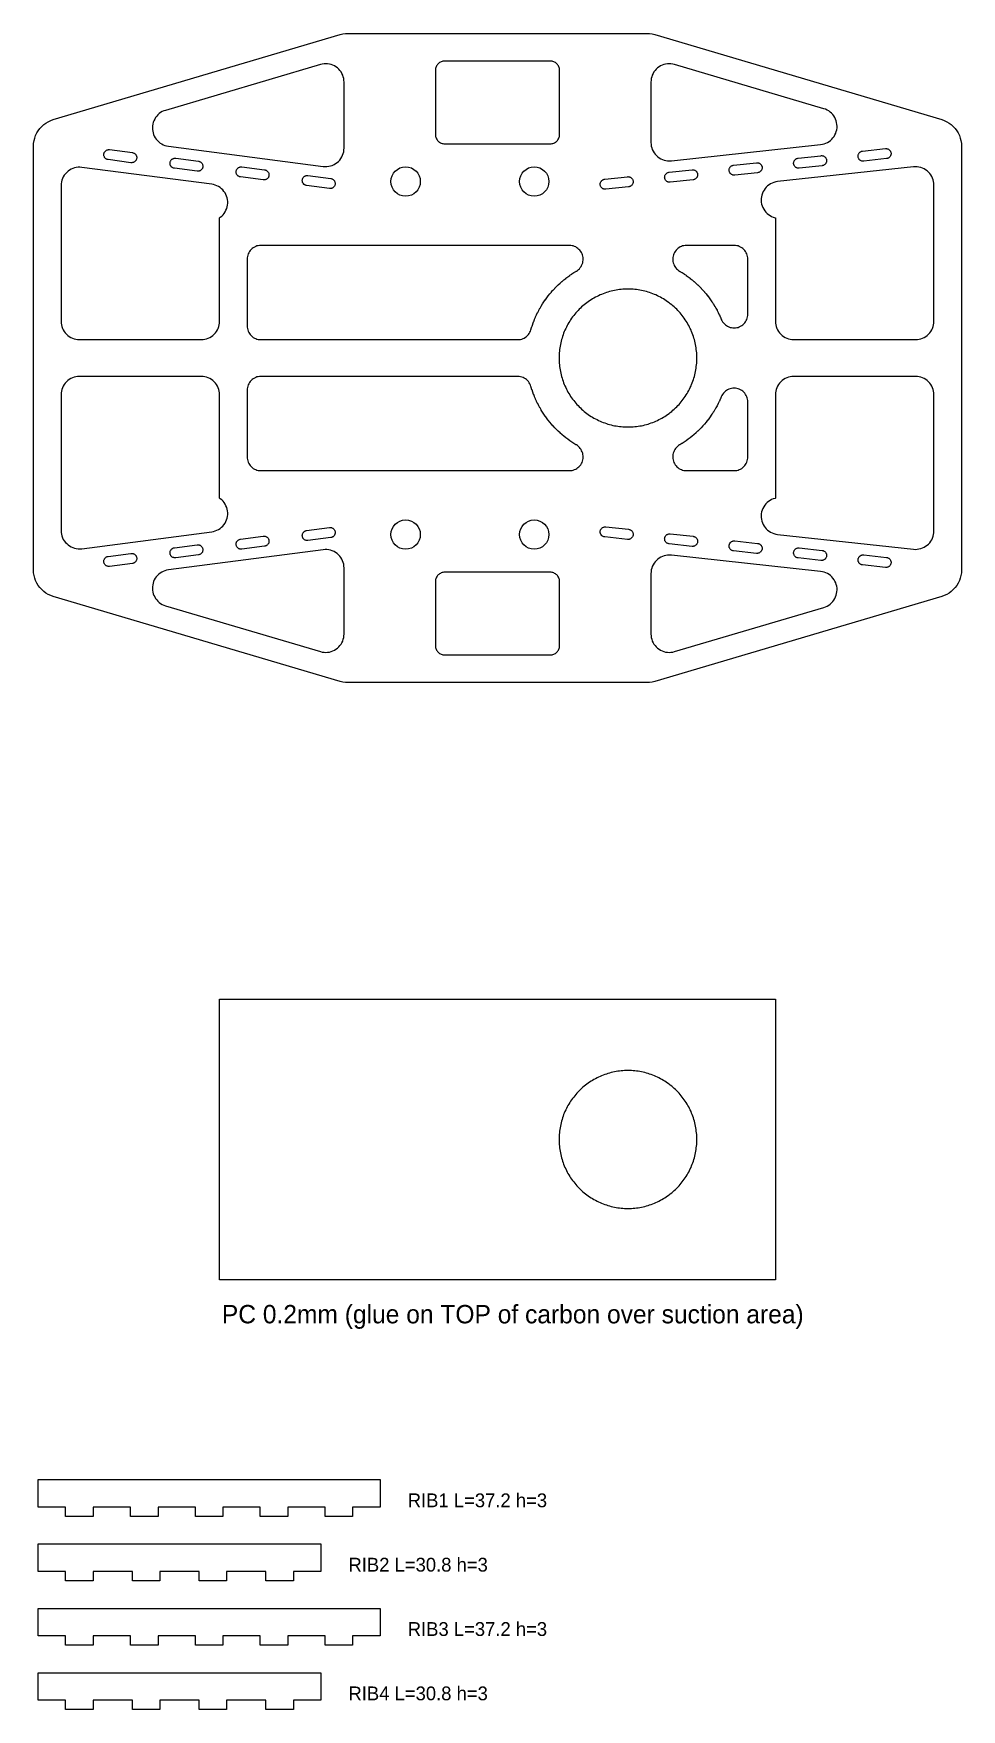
# Model space of a CAD drawing. Header units: millimetres. Extents: x -50 to 50, y -147 to 35.
import ezdxf

# ---------------------------------------------------------------- set-up
doc = ezdxf.new("R2010")
doc.units = ezdxf.units.MM
for name, color, linetype in [('CARBON', 7, 'Continuous'), ('M3', 1, 'Continuous'), ('PC_SHEET', 4, 'Continuous'), ('RIB_PARTS', 5, 'Continuous'), ('RIB_SLOT', 3, 'Continuous'), ('TEXT', 2, 'Continuous')]:
    doc.layers.add(name, color=color, linetype=linetype)

msp = doc.modelspace()

# ---------------------------------------------------------------- texts
at = {"layer": 'TEXT'}
for s, height, p in [('PC 0.2mm (glue on TOP of carbon over suction area)', 2, (-30, -105)), ('RIB1 L=37.2 h=3', 1.5, (-9.77, -125)), ('RIB2 L=30.8 h=3', 1.5, (-16.22, -132)), ('RIB3 L=37.2 h=3', 1.5, (-9.77, -139)), ('RIB4 L=30.8 h=3', 1.5, (-16.22, -146))]:
    msp.add_text(s, height=height, dxfattribs=at).set_placement(p)

# ---------------------------------------------------------------- linework, layer by layer
at = {"layer": 'CARBON'}
for points in [[(-48.9, -25.71), (-49.15, -25.56), (-49.39, -25.39), (-49.61, -25.19), (-49.81, -24.97), (-49.99, -24.73), (-50.14, -24.48), (-50.27, -24.21), (-50.37, -23.93), (-50.44, -23.65), (-50.49, -23.35), (-50.5, -23.06), (-50.5, 23.06), (-50.49, 23.35), (-50.44, 23.65), (-50.37, 23.93), (-50.27, 24.21), (-50.14, 24.48), (-49.99, 24.73), (-49.81, 24.97), (-49.61, 25.19), (-49.39, 25.39), (-49.15, 25.56), (-48.9, 25.71), (-48.63, 25.84), (-48.35, 25.94), (-17.12, 35.18), (-16.84, 35.25), (-16.55, 35.29), (-16.27, 35.3), (16.27, 35.3), (16.55, 35.29), (16.84, 35.25), (17.12, 35.18), (48.35, 25.94), (48.63, 25.84), (48.9, 25.71), (49.15, 25.56), (49.39, 25.39), (49.61, 25.19), (49.81, 24.97), (49.99, 24.73), (50.14, 24.48), (50.27, 24.21), (50.37, 23.93), (50.44, 23.65), (50.49, 23.35), (50.5, 23.06), (50.5, -23.06), (50.49, -23.35), (50.44, -23.65), (50.37, -23.93), (50.27, -24.21), (50.14, -24.48), (49.99, -24.73), (49.81, -24.97), (49.61, -25.19), (49.39, -25.39), (49.15, -25.56), (48.9, -25.71), (48.63, -25.84), (48.35, -25.94), (17.12, -35.18), (16.84, -35.25), (16.55, -35.29), (16.27, -35.3), (-16.27, -35.3), (-16.55, -35.29), (-16.84, -35.25), (-17.12, -35.18), (-48.35, -25.94), (-48.63, -25.84), (-48.9, -25.71)], [(-16.74, 22.43), (-16.71, 22.63), (-16.7, 22.83), (-16.7, 30.02), (-16.71, 30.21), (-16.74, 30.4), (-16.79, 30.59), (-16.85, 30.78), (-16.93, 30.96), (-17.03, 31.12), (-17.15, 31.28), (-17.28, 31.43), (-17.43, 31.56), (-17.58, 31.67), (-17.75, 31.78), (-17.93, 31.86), (-18.11, 31.93), (-18.3, 31.98), (-18.49, 32), (-18.69, 32.02), (-18.88, 32.01), (-19.08, 31.98), (-19.27, 31.93), (-36.13, 26.94), (-36.31, 26.88), (-36.49, 26.8), (-36.66, 26.7), (-36.82, 26.59), (-36.96, 26.46), (-37.09, 26.31), (-37.21, 26.16), (-37.31, 25.99), (-37.4, 25.82), (-37.47, 25.64), (-37.52, 25.45), (-37.55, 25.26), (-37.56, 25.06), (-37.56, 24.87), (-37.53, 24.68), (-37.49, 24.49), (-37.43, 24.3), (-37.35, 24.12), (-37.25, 23.95), (-37.14, 23.8), (-37.01, 23.65), (-36.87, 23.51), (-36.72, 23.39), (-36.55, 23.29), (-36.38, 23.2), (-36.2, 23.13), (-36.01, 23.08), (-35.82, 23.04), (-18.96, 20.85), (-18.76, 20.83), (-18.56, 20.83), (-18.36, 20.86), (-18.17, 20.9), (-17.98, 20.96), (-17.79, 21.05), (-17.62, 21.15), (-17.46, 21.26), (-17.31, 21.39), (-17.17, 21.54), (-17.05, 21.7), (-16.94, 21.87), (-16.86, 22.05), (-16.79, 22.24), (-16.74, 22.43)], [(6.75, 24.2), (6.75, 24.3), (6.75, 31.3), (6.75, 31.4), (6.73, 31.5), (6.71, 31.59), (6.67, 31.68), (6.63, 31.77), (6.58, 31.86), (6.52, 31.93), (6.46, 32.01), (6.38, 32.07), (6.31, 32.13), (6.22, 32.18), (6.13, 32.22), (6.04, 32.26), (5.95, 32.28), (5.85, 32.3), (5.75, 32.3), (-5.75, 32.3), (-5.85, 32.3), (-5.95, 32.28), (-6.04, 32.26), (-6.13, 32.22), (-6.22, 32.18), (-6.31, 32.13), (-6.38, 32.07), (-6.46, 32.01), (-6.52, 31.93), (-6.58, 31.86), (-6.63, 31.77), (-6.67, 31.68), (-6.71, 31.59), (-6.73, 31.5), (-6.75, 31.4), (-6.75, 31.3), (-6.75, 24.3), (-6.75, 24.2), (-6.73, 24.1), (-6.71, 24.01), (-6.67, 23.92), (-6.63, 23.83), (-6.58, 23.74), (-6.52, 23.67), (-6.46, 23.59), (-6.38, 23.53), (-6.31, 23.47), (-6.22, 23.42), (-6.13, 23.38), (-6.04, 23.34), (-5.95, 23.32), (-5.85, 23.3), (-5.75, 23.3), (5.75, 23.3), (5.85, 23.3), (5.95, 23.32), (6.04, 23.34), (6.13, 23.38), (6.22, 23.42), (6.31, 23.47), (6.38, 23.53), (6.46, 23.59), (6.52, 23.67), (6.58, 23.74), (6.63, 23.83), (6.67, 23.92), (6.71, 24.01), (6.73, 24.1), (6.75, 24.2)], [(16.74, 30.4), (16.71, 30.21), (16.7, 30.02), (16.7, 23.44), (16.71, 23.24), (16.74, 23.04), (16.79, 22.85), (16.85, 22.67), (16.94, 22.49), (17.04, 22.32), (17.16, 22.16), (17.29, 22.02), (17.44, 21.88), (17.6, 21.77), (17.77, 21.67), (17.95, 21.58), (18.13, 21.52), (18.33, 21.47), (18.52, 21.44), (18.72, 21.44), (18.92, 21.45), (35.17, 23.22), (35.36, 23.25), (35.55, 23.3), (35.74, 23.37), (35.91, 23.45), (36.08, 23.55), (36.24, 23.67), (36.38, 23.81), (36.51, 23.95), (36.63, 24.11), (36.73, 24.28), (36.81, 24.46), (36.87, 24.64), (36.92, 24.83), (36.95, 25.03), (36.95, 25.22), (36.94, 25.42), (36.91, 25.61), (36.86, 25.8), (36.8, 25.99), (36.71, 26.16), (36.61, 26.33), (36.49, 26.49), (36.36, 26.63), (36.21, 26.76), (36.05, 26.88), (35.88, 26.98), (35.71, 27.06), (35.52, 27.12), (19.27, 31.93), (19.08, 31.98), (18.88, 32.01), (18.69, 32.02), (18.49, 32), (18.3, 31.98), (18.11, 31.93), (17.93, 31.86), (17.75, 31.78), (17.58, 31.67), (17.43, 31.56), (17.28, 31.43), (17.15, 31.28), (17.03, 31.12), (16.93, 30.96), (16.85, 30.78), (16.79, 30.59), (16.74, 30.4)], [(-30.71, 18.81), (-30.9, 18.86), (-31.1, 18.9), (-45.24, 20.74), (-45.44, 20.76), (-45.64, 20.75), (-45.84, 20.73), (-46.03, 20.68), (-46.22, 20.62), (-46.41, 20.54), (-46.58, 20.44), (-46.74, 20.32), (-46.89, 20.19), (-47.03, 20.05), (-47.15, 19.89), (-47.26, 19.72), (-47.34, 19.54), (-47.41, 19.35), (-47.46, 19.16), (-47.49, 18.96), (-47.5, 18.76), (-47.5, 4), (-47.49, 3.8), (-47.46, 3.61), (-47.41, 3.42), (-47.35, 3.23), (-47.26, 3.06), (-47.16, 2.89), (-47.05, 2.73), (-46.91, 2.59), (-46.77, 2.45), (-46.61, 2.34), (-46.44, 2.24), (-46.27, 2.15), (-46.08, 2.09), (-45.89, 2.04), (-45.7, 2.01), (-45.5, 2), (-32.25, 2), (-32.05, 2.01), (-31.86, 2.04), (-31.67, 2.09), (-31.48, 2.15), (-31.31, 2.24), (-31.14, 2.34), (-30.98, 2.45), (-30.84, 2.59), (-30.7, 2.73), (-30.59, 2.89), (-30.49, 3.06), (-30.4, 3.23), (-30.34, 3.42), (-30.29, 3.61), (-30.26, 3.8), (-30.25, 4), (-30.25, 15.2), (-30.25, 15.25), (-30.17, 15.31), (-30.17, 15.31), (-30.01, 15.43), (-29.87, 15.57), (-29.75, 15.73), (-29.64, 15.89), (-29.55, 16.07), (-29.47, 16.25), (-29.42, 16.44), (-29.38, 16.63), (-29.36, 16.83), (-29.36, 17.03), (-29.38, 17.23), (-29.42, 17.42), (-29.48, 17.61), (-29.56, 17.79), (-29.65, 17.96), (-29.77, 18.13), (-29.89, 18.28), (-30.03, 18.41), (-30.19, 18.54), (-30.36, 18.65), (-30.53, 18.74), (-30.71, 18.81)], [(29.83, 15.39), (30.02, 15.32), (30.21, 15.26), (30.25, 15.25), (30.25, 15.2), (30.25, 4), (30.26, 3.8), (30.29, 3.61), (30.34, 3.42), (30.4, 3.23), (30.49, 3.06), (30.59, 2.89), (30.7, 2.73), (30.84, 2.59), (30.98, 2.45), (31.14, 2.34), (31.31, 2.24), (31.48, 2.15), (31.67, 2.09), (31.86, 2.04), (32.05, 2.01), (32.25, 2), (45.5, 2), (45.7, 2.01), (45.89, 2.04), (46.08, 2.09), (46.27, 2.15), (46.44, 2.24), (46.61, 2.34), (46.77, 2.45), (46.91, 2.59), (47.05, 2.73), (47.16, 2.89), (47.26, 3.06), (47.35, 3.23), (47.41, 3.42), (47.46, 3.61), (47.49, 3.8), (47.5, 4), (47.5, 18.81), (47.49, 19.01), (47.46, 19.2), (47.41, 19.39), (47.35, 19.58), (47.26, 19.76), (47.16, 19.93), (47.04, 20.09), (46.91, 20.23), (46.76, 20.36), (46.6, 20.48), (46.43, 20.58), (46.25, 20.66), (46.07, 20.73), (45.87, 20.77), (45.68, 20.8), (45.48, 20.81), (45.28, 20.8), (30.48, 19.19), (30.28, 19.16), (30.09, 19.1), (29.9, 19.03), (29.72, 18.95), (29.55, 18.84), (29.4, 18.72), (29.25, 18.58), (29.12, 18.43), (29.01, 18.27), (28.91, 18.1), (28.83, 17.92), (28.76, 17.73), (28.72, 17.53), (28.7, 17.34), (28.69, 17.14), (28.71, 16.94), (28.75, 16.74), (28.8, 16.55), (28.87, 16.37), (28.97, 16.19), (29.08, 16.02), (29.2, 15.87), (29.34, 15.73), (29.49, 15.6), (29.66, 15.49), (29.83, 15.39)], [(3.59, 2.94), (3.64, 3.08), (3.67, 3.18), (3.68, 3.2), (3.75, 3.44), (3.76, 3.46), (3.84, 3.7), (3.85, 3.71), (3.93, 3.95), (3.94, 3.97), (4.03, 4.2), (4.04, 4.22), (4.14, 4.45), (4.15, 4.47), (4.25, 4.69), (4.26, 4.71), (4.37, 4.94), (4.38, 4.95), (4.49, 5.18), (4.5, 5.19), (4.62, 5.41), (4.63, 5.43), (4.76, 5.65), (4.77, 5.66), (4.9, 5.88), (4.91, 5.89), (5.05, 6.1), (5.06, 6.12), (5.2, 6.33), (5.21, 6.34), (5.36, 6.55), (5.37, 6.56), (5.52, 6.76), (5.53, 6.77), (5.69, 6.97), (5.7, 6.99), (5.86, 7.18), (5.88, 7.19), (6.04, 7.38), (6.06, 7.39), (6.23, 7.58), (6.24, 7.59), (6.42, 7.77), (6.43, 7.78), (6.61, 7.96), (6.62, 7.97), (6.81, 8.14), (6.82, 8.16), (7.01, 8.32), (7.02, 8.34), (7.21, 8.5), (7.23, 8.51), (7.43, 8.67), (7.44, 8.68), (7.64, 8.83), (7.65, 8.84), (7.86, 8.99), (7.87, 9), (8.08, 9.14), (8.1, 9.15), (8.31, 9.29), (8.32, 9.3), (8.54, 9.43), (8.55, 9.44), (8.58, 9.45), (8.7, 9.53), (8.81, 9.62), (8.92, 9.72), (9.01, 9.84), (9.09, 9.95), (9.16, 10.08), (9.22, 10.21), (9.27, 10.35), (9.3, 10.49), (9.32, 10.64), (9.32, 10.78), (9.31, 10.93), (9.29, 11.07), (9.25, 11.21), (9.2, 11.35), (9.13, 11.48), (9.06, 11.6), (8.97, 11.72), (8.87, 11.82), (8.76, 11.92), (8.65, 12), (8.52, 12.08), (8.39, 12.14), (8.25, 12.19), (8.11, 12.22), (7.97, 12.24), (7.82, 12.25), (-25.75, 12.25), (-25.9, 12.24), (-26.04, 12.22), (-26.19, 12.19), (-26.32, 12.14), (-26.46, 12.07), (-26.58, 12), (-26.7, 11.91), (-26.81, 11.81), (-26.91, 11.7), (-27, 11.58), (-27.07, 11.46), (-27.14, 11.32), (-27.19, 11.19), (-27.22, 11.04), (-27.24, 10.9), (-27.25, 10.75), (-27.25, 3.5), (-27.24, 3.35), (-27.22, 3.21), (-27.19, 3.06), (-27.14, 2.93), (-27.07, 2.79), (-27, 2.67), (-26.91, 2.55), (-26.81, 2.44), (-26.7, 2.34), (-26.58, 2.25), (-26.46, 2.18), (-26.32, 2.11), (-26.19, 2.06), (-26.04, 2.03), (-25.9, 2.01), (-25.75, 2), (2.2, 2), (2.35, 2.01), (2.5, 2.03), (2.64, 2.07), (2.78, 2.12), (2.91, 2.18), (3.04, 2.26), (3.16, 2.35), (3.27, 2.45), (3.37, 2.56), (3.46, 2.68), (3.53, 2.81), (3.59, 2.94)], [(19.7, 9.53), (19.82, 9.45), (19.85, 9.44), (19.86, 9.43), (20.08, 9.3), (20.09, 9.29), (20.3, 9.15), (20.32, 9.14), (20.53, 9), (20.54, 8.99), (20.75, 8.84), (20.76, 8.83), (20.96, 8.68), (20.97, 8.67), (21.17, 8.51), (21.19, 8.5), (21.38, 8.34), (21.39, 8.32), (21.58, 8.16), (21.59, 8.14), (21.78, 7.97), (21.79, 7.96), (21.97, 7.78), (21.98, 7.77), (22.16, 7.59), (22.17, 7.58), (22.34, 7.39), (22.36, 7.38), (22.52, 7.19), (22.54, 7.18), (22.7, 6.99), (22.71, 6.97), (22.87, 6.77), (22.88, 6.76), (23.03, 6.56), (23.04, 6.55), (23.19, 6.34), (23.2, 6.33), (23.34, 6.12), (23.35, 6.1), (23.49, 5.89), (23.5, 5.88), (23.63, 5.66), (23.64, 5.65), (23.77, 5.43), (23.78, 5.41), (23.9, 5.19), (23.91, 5.18), (24.02, 4.95), (24.03, 4.94), (24.14, 4.71), (24.15, 4.69), (24.25, 4.47), (24.26, 4.45), (24.36, 4.22), (24.36, 4.21), (24.43, 4.07), (24.5, 3.95), (24.59, 3.83), (24.69, 3.72), (24.8, 3.62), (24.92, 3.53), (25.04, 3.46), (25.18, 3.39), (25.31, 3.34), (25.46, 3.31), (25.6, 3.29), (25.75, 3.28), (25.9, 3.29), (26.04, 3.31), (26.19, 3.34), (26.32, 3.39), (26.46, 3.46), (26.58, 3.53), (26.7, 3.62), (26.81, 3.72), (26.91, 3.83), (27, 3.95), (27.07, 4.07), (27.14, 4.21), (27.19, 4.34), (27.22, 4.49), (27.24, 4.63), (27.25, 4.78), (27.25, 10.75), (27.24, 10.9), (27.22, 11.04), (27.19, 11.19), (27.14, 11.32), (27.07, 11.46), (27, 11.58), (26.91, 11.7), (26.81, 11.81), (26.7, 11.91), (26.58, 12), (26.46, 12.07), (26.32, 12.14), (26.19, 12.19), (26.04, 12.22), (25.9, 12.24), (25.75, 12.25), (20.58, 12.25), (20.43, 12.24), (20.29, 12.22), (20.15, 12.19), (20.01, 12.14), (19.88, 12.08), (19.75, 12), (19.64, 11.92), (19.53, 11.82), (19.43, 11.72), (19.34, 11.6), (19.27, 11.48), (19.2, 11.35), (19.15, 11.21), (19.11, 11.07), (19.09, 10.93), (19.08, 10.78), (19.08, 10.64), (19.1, 10.49), (19.13, 10.35), (19.18, 10.21), (19.24, 10.08), (19.31, 9.95), (19.39, 9.84), (19.48, 9.72), (19.59, 9.62), (19.7, 9.53)], [(21.7, -0.18), (21.7, 0), (21.7, 0.18), (21.69, 0.37), (21.68, 0.55), (21.66, 0.74), (21.64, 0.92), (21.62, 1.1), (21.59, 1.28), (21.56, 1.46), (21.52, 1.64), (21.48, 1.82), (21.43, 2), (21.38, 2.18), (21.32, 2.35), (21.26, 2.53), (21.2, 2.7), (21.13, 2.87), (21.06, 3.04), (20.98, 3.21), (20.9, 3.37), (20.81, 3.54), (20.73, 3.7), (20.63, 3.86), (20.54, 4.01), (20.44, 4.17), (20.33, 4.32), (20.22, 4.47), (20.11, 4.61), (20, 4.76), (19.88, 4.9), (19.76, 5.04), (19.63, 5.17), (19.5, 5.3), (19.37, 5.43), (19.24, 5.56), (19.1, 5.68), (18.96, 5.8), (18.81, 5.91), (18.67, 6.02), (18.52, 6.13), (18.37, 6.24), (18.21, 6.34), (18.06, 6.43), (17.9, 6.53), (17.74, 6.61), (17.57, 6.7), (17.41, 6.78), (17.24, 6.86), (17.07, 6.93), (16.9, 7), (16.73, 7.06), (16.55, 7.12), (16.38, 7.18), (16.2, 7.23), (16.02, 7.28), (15.84, 7.32), (15.66, 7.36), (15.48, 7.39), (15.3, 7.42), (15.12, 7.44), (14.94, 7.46), (14.75, 7.48), (14.57, 7.49), (14.38, 7.5), (14.2, 7.5), (14.02, 7.5), (13.83, 7.49), (13.65, 7.48), (13.46, 7.46), (13.28, 7.44), (13.1, 7.42), (12.92, 7.39), (12.74, 7.36), (12.56, 7.32), (12.38, 7.28), (12.2, 7.23), (12.02, 7.18), (11.85, 7.12), (11.67, 7.06), (11.5, 7), (11.33, 6.93), (11.16, 6.86), (10.99, 6.78), (10.83, 6.7), (10.66, 6.61), (10.5, 6.53), (10.34, 6.43), (10.19, 6.34), (10.03, 6.24), (9.88, 6.13), (9.73, 6.02), (9.59, 5.91), (9.44, 5.8), (9.3, 5.68), (9.16, 5.56), (9.03, 5.43), (8.9, 5.3), (8.77, 5.17), (8.64, 5.04), (8.52, 4.9), (8.4, 4.76), (8.29, 4.61), (8.18, 4.47), (8.07, 4.32), (7.96, 4.17), (7.86, 4.01), (7.77, 3.86), (7.67, 3.7), (7.59, 3.54), (7.5, 3.37), (7.42, 3.21), (7.34, 3.04), (7.27, 2.87), (7.2, 2.7), (7.14, 2.53), (7.08, 2.35), (7.02, 2.18), (6.97, 2), (6.92, 1.82), (6.88, 1.64), (6.84, 1.46), (6.81, 1.28), (6.78, 1.1), (6.76, 0.92), (6.74, 0.74), (6.72, 0.55), (6.71, 0.37), (6.7, 0.18), (6.7, 0), (6.7, -0.18), (6.71, -0.37), (6.72, -0.55), (6.74, -0.74), (6.76, -0.92), (6.78, -1.1), (6.81, -1.28), (6.84, -1.46), (6.88, -1.64), (6.92, -1.82), (6.97, -2), (7.02, -2.18), (7.08, -2.35), (7.14, -2.53), (7.2, -2.7), (7.27, -2.87), (7.34, -3.04), (7.42, -3.21), (7.5, -3.37), (7.59, -3.54), (7.67, -3.7), (7.77, -3.86), (7.86, -4.01), (7.96, -4.17), (8.07, -4.32), (8.18, -4.47), (8.29, -4.61), (8.4, -4.76), (8.52, -4.9), (8.64, -5.04), (8.77, -5.17), (8.9, -5.3), (9.03, -5.43), (9.16, -5.56), (9.3, -5.68), (9.44, -5.8), (9.59, -5.91), (9.73, -6.02), (9.88, -6.13), (10.03, -6.24), (10.19, -6.34), (10.34, -6.43), (10.5, -6.53), (10.66, -6.61), (10.83, -6.7), (10.99, -6.78), (11.16, -6.86), (11.33, -6.93), (11.5, -7), (11.67, -7.06), (11.85, -7.12), (12.02, -7.18), (12.2, -7.23), (12.38, -7.28), (12.56, -7.32), (12.74, -7.36), (12.92, -7.39), (13.1, -7.42), (13.28, -7.44), (13.46, -7.46), (13.65, -7.48), (13.83, -7.49), (14.02, -7.5), (14.2, -7.5), (14.38, -7.5), (14.57, -7.49), (14.75, -7.48), (14.94, -7.46), (15.12, -7.44), (15.3, -7.42), (15.48, -7.39), (15.66, -7.36), (15.84, -7.32), (16.02, -7.28), (16.2, -7.23), (16.38, -7.18), (16.55, -7.12), (16.73, -7.06), (16.9, -7), (17.07, -6.93), (17.24, -6.86), (17.41, -6.78), (17.57, -6.7), (17.74, -6.61), (17.9, -6.53), (18.06, -6.43), (18.21, -6.34), (18.37, -6.24), (18.52, -6.13), (18.67, -6.02), (18.81, -5.91), (18.96, -5.8), (19.1, -5.68), (19.24, -5.56), (19.37, -5.43), (19.5, -5.3), (19.63, -5.17), (19.76, -5.04), (19.88, -4.9), (20, -4.76), (20.11, -4.61), (20.22, -4.47), (20.33, -4.32), (20.44, -4.17), (20.54, -4.01), (20.63, -3.86), (20.73, -3.7), (20.81, -3.54), (20.9, -3.37), (20.98, -3.21), (21.06, -3.04), (21.13, -2.87), (21.2, -2.7), (21.26, -2.53), (21.32, -2.35), (21.38, -2.18), (21.43, -2), (21.48, -1.82), (21.52, -1.64), (21.56, -1.46), (21.59, -1.28), (21.62, -1.1), (21.64, -0.92), (21.66, -0.74), (21.68, -0.55), (21.69, -0.37), (21.7, -0.18)], [(-30.25, -15.25), (-30.25, -15.2), (-30.25, -4), (-30.26, -3.8), (-30.29, -3.61), (-30.34, -3.42), (-30.4, -3.23), (-30.49, -3.06), (-30.59, -2.89), (-30.7, -2.73), (-30.84, -2.59), (-30.98, -2.45), (-31.14, -2.34), (-31.31, -2.24), (-31.48, -2.15), (-31.67, -2.09), (-31.86, -2.04), (-32.05, -2.01), (-32.25, -2), (-45.5, -2), (-45.7, -2.01), (-45.89, -2.04), (-46.08, -2.09), (-46.27, -2.15), (-46.44, -2.24), (-46.61, -2.34), (-46.77, -2.45), (-46.91, -2.59), (-47.05, -2.73), (-47.16, -2.89), (-47.26, -3.06), (-47.35, -3.23), (-47.41, -3.42), (-47.46, -3.61), (-47.49, -3.8), (-47.5, -4), (-47.5, -18.76), (-47.49, -18.96), (-47.46, -19.16), (-47.41, -19.35), (-47.34, -19.54), (-47.26, -19.72), (-47.15, -19.89), (-47.03, -20.05), (-46.89, -20.19), (-46.74, -20.32), (-46.58, -20.44), (-46.41, -20.54), (-46.22, -20.62), (-46.03, -20.68), (-45.84, -20.73), (-45.64, -20.75), (-45.44, -20.76), (-45.24, -20.74), (-31.1, -18.9), (-30.9, -18.86), (-30.71, -18.81), (-30.53, -18.74), (-30.36, -18.65), (-30.19, -18.54), (-30.03, -18.41), (-29.89, -18.28), (-29.77, -18.13), (-29.65, -17.96), (-29.56, -17.79), (-29.48, -17.61), (-29.42, -17.42), (-29.38, -17.23), (-29.36, -17.03), (-29.36, -16.83), (-29.38, -16.63), (-29.42, -16.44), (-29.47, -16.25), (-29.55, -16.07), (-29.64, -15.89), (-29.75, -15.73), (-29.87, -15.57), (-30.01, -15.43), (-30.17, -15.31), (-30.17, -15.31), (-30.25, -15.25)], [(-25.9, -12.24), (-25.75, -12.25), (7.82, -12.25), (7.97, -12.24), (8.11, -12.22), (8.25, -12.19), (8.39, -12.14), (8.52, -12.08), (8.65, -12), (8.76, -11.92), (8.87, -11.82), (8.97, -11.72), (9.06, -11.6), (9.13, -11.48), (9.2, -11.35), (9.25, -11.21), (9.29, -11.07), (9.31, -10.93), (9.32, -10.78), (9.32, -10.64), (9.3, -10.49), (9.27, -10.35), (9.22, -10.21), (9.16, -10.08), (9.09, -9.95), (9.01, -9.84), (8.92, -9.72), (8.81, -9.62), (8.7, -9.53), (8.58, -9.45), (8.55, -9.44), (8.54, -9.43), (8.32, -9.3), (8.31, -9.29), (8.1, -9.15), (8.08, -9.14), (7.87, -9), (7.86, -8.99), (7.65, -8.84), (7.64, -8.83), (7.44, -8.68), (7.43, -8.67), (7.23, -8.51), (7.21, -8.5), (7.02, -8.34), (7.01, -8.32), (6.82, -8.16), (6.81, -8.14), (6.62, -7.97), (6.61, -7.96), (6.43, -7.78), (6.42, -7.77), (6.24, -7.59), (6.23, -7.58), (6.06, -7.39), (6.04, -7.38), (5.88, -7.19), (5.86, -7.18), (5.7, -6.99), (5.69, -6.97), (5.53, -6.77), (5.52, -6.76), (5.37, -6.56), (5.36, -6.55), (5.21, -6.34), (5.2, -6.33), (5.06, -6.12), (5.05, -6.1), (4.91, -5.89), (4.9, -5.88), (4.77, -5.66), (4.76, -5.65), (4.63, -5.43), (4.62, -5.41), (4.5, -5.19), (4.49, -5.18), (4.38, -4.95), (4.37, -4.94), (4.26, -4.71), (4.25, -4.69), (4.15, -4.47), (4.14, -4.45), (4.04, -4.22), (4.03, -4.2), (3.94, -3.97), (3.93, -3.95), (3.85, -3.71), (3.84, -3.7), (3.76, -3.46), (3.75, -3.44), (3.68, -3.2), (3.67, -3.18), (3.64, -3.08), (3.59, -2.94), (3.53, -2.81), (3.46, -2.68), (3.37, -2.56), (3.27, -2.45), (3.16, -2.35), (3.04, -2.26), (2.91, -2.18), (2.78, -2.12), (2.64, -2.07), (2.5, -2.03), (2.35, -2.01), (2.2, -2), (-25.75, -2), (-25.9, -2.01), (-26.04, -2.03), (-26.19, -2.06), (-26.32, -2.11), (-26.46, -2.18), (-26.58, -2.25), (-26.7, -2.34), (-26.81, -2.44), (-26.91, -2.55), (-27, -2.67), (-27.07, -2.79), (-27.14, -2.93), (-27.19, -3.06), (-27.22, -3.21), (-27.24, -3.35), (-27.25, -3.5), (-27.25, -10.75), (-27.24, -10.9), (-27.22, -11.04), (-27.19, -11.19), (-27.14, -11.32), (-27.07, -11.46), (-27, -11.58), (-26.91, -11.7), (-26.81, -11.81), (-26.7, -11.91), (-26.58, -12), (-26.46, -12.07), (-26.32, -12.14), (-26.19, -12.19), (-26.04, -12.22), (-25.9, -12.24)], [(20.43, -12.24), (20.58, -12.25), (25.75, -12.25), (25.9, -12.24), (26.04, -12.22), (26.19, -12.19), (26.32, -12.14), (26.46, -12.07), (26.58, -12), (26.7, -11.91), (26.81, -11.81), (26.91, -11.7), (27, -11.58), (27.07, -11.46), (27.14, -11.32), (27.19, -11.19), (27.22, -11.04), (27.24, -10.9), (27.25, -10.75), (27.25, -4.78), (27.24, -4.63), (27.22, -4.49), (27.19, -4.34), (27.14, -4.21), (27.07, -4.07), (27, -3.95), (26.91, -3.83), (26.81, -3.72), (26.7, -3.62), (26.58, -3.53), (26.46, -3.46), (26.32, -3.39), (26.19, -3.34), (26.04, -3.31), (25.9, -3.29), (25.75, -3.28), (25.6, -3.29), (25.46, -3.31), (25.31, -3.34), (25.18, -3.39), (25.04, -3.46), (24.92, -3.53), (24.8, -3.62), (24.69, -3.72), (24.59, -3.83), (24.5, -3.95), (24.43, -4.07), (24.36, -4.21), (24.36, -4.22), (24.26, -4.45), (24.25, -4.47), (24.15, -4.69), (24.14, -4.71), (24.03, -4.94), (24.02, -4.95), (23.91, -5.18), (23.9, -5.19), (23.78, -5.41), (23.77, -5.43), (23.64, -5.65), (23.63, -5.66), (23.5, -5.88), (23.49, -5.89), (23.35, -6.1), (23.34, -6.12), (23.2, -6.33), (23.19, -6.34), (23.04, -6.55), (23.03, -6.56), (22.88, -6.76), (22.87, -6.77), (22.71, -6.97), (22.7, -6.99), (22.54, -7.18), (22.52, -7.19), (22.36, -7.38), (22.34, -7.39), (22.17, -7.58), (22.16, -7.59), (21.98, -7.77), (21.97, -7.78), (21.79, -7.96), (21.78, -7.97), (21.59, -8.14), (21.58, -8.16), (21.39, -8.32), (21.38, -8.34), (21.19, -8.5), (21.17, -8.51), (20.97, -8.67), (20.96, -8.68), (20.76, -8.83), (20.75, -8.84), (20.54, -8.99), (20.53, -9), (20.32, -9.14), (20.3, -9.15), (20.09, -9.29), (20.08, -9.3), (19.86, -9.43), (19.85, -9.44), (19.82, -9.45), (19.7, -9.53), (19.59, -9.62), (19.48, -9.72), (19.39, -9.84), (19.31, -9.95), (19.24, -10.08), (19.18, -10.21), (19.13, -10.35), (19.1, -10.49), (19.08, -10.64), (19.08, -10.78), (19.09, -10.93), (19.11, -11.07), (19.15, -11.21), (19.2, -11.35), (19.27, -11.48), (19.34, -11.6), (19.43, -11.72), (19.53, -11.82), (19.64, -11.92), (19.75, -12), (19.88, -12.08), (20.01, -12.14), (20.15, -12.19), (20.29, -12.22), (20.43, -12.24)], [(30.25, -4), (30.25, -15.2), (30.25, -15.25), (30.21, -15.26), (30.02, -15.32), (29.83, -15.39), (29.66, -15.49), (29.49, -15.6), (29.34, -15.73), (29.2, -15.87), (29.08, -16.02), (28.97, -16.19), (28.87, -16.37), (28.8, -16.55), (28.75, -16.74), (28.71, -16.94), (28.69, -17.14), (28.7, -17.34), (28.72, -17.53), (28.76, -17.73), (28.83, -17.92), (28.91, -18.1), (29.01, -18.27), (29.12, -18.43), (29.25, -18.58), (29.4, -18.72), (29.55, -18.84), (29.72, -18.95), (29.9, -19.03), (30.09, -19.1), (30.28, -19.16), (30.48, -19.19), (45.28, -20.8), (45.48, -20.81), (45.68, -20.8), (45.87, -20.77), (46.07, -20.73), (46.25, -20.66), (46.43, -20.58), (46.6, -20.48), (46.76, -20.36), (46.91, -20.23), (47.04, -20.09), (47.16, -19.93), (47.26, -19.76), (47.35, -19.58), (47.41, -19.39), (47.46, -19.2), (47.49, -19.01), (47.5, -18.81), (47.5, -4), (47.49, -3.8), (47.46, -3.61), (47.41, -3.42), (47.35, -3.23), (47.26, -3.06), (47.16, -2.89), (47.05, -2.73), (46.91, -2.59), (46.77, -2.45), (46.61, -2.34), (46.44, -2.24), (46.27, -2.15), (46.08, -2.09), (45.89, -2.04), (45.7, -2.01), (45.5, -2), (32.25, -2), (32.05, -2.01), (31.86, -2.04), (31.67, -2.09), (31.48, -2.15), (31.31, -2.24), (31.14, -2.34), (30.98, -2.45), (30.84, -2.59), (30.7, -2.73), (30.59, -2.89), (30.49, -3.06), (30.4, -3.23), (30.34, -3.42), (30.29, -3.61), (30.26, -3.8), (30.25, -4)], [(-16.71, -30.21), (-16.7, -30.02), (-16.7, -22.83), (-16.71, -22.63), (-16.74, -22.43), (-16.79, -22.24), (-16.86, -22.05), (-16.94, -21.87), (-17.05, -21.7), (-17.17, -21.54), (-17.31, -21.39), (-17.46, -21.26), (-17.62, -21.15), (-17.79, -21.05), (-17.98, -20.96), (-18.17, -20.9), (-18.36, -20.86), (-18.56, -20.83), (-18.76, -20.83), (-18.96, -20.85), (-35.82, -23.04), (-36.01, -23.08), (-36.2, -23.13), (-36.38, -23.2), (-36.55, -23.29), (-36.72, -23.39), (-36.87, -23.51), (-37.01, -23.65), (-37.14, -23.8), (-37.25, -23.95), (-37.35, -24.12), (-37.43, -24.3), (-37.49, -24.49), (-37.53, -24.68), (-37.56, -24.87), (-37.56, -25.06), (-37.55, -25.26), (-37.52, -25.45), (-37.47, -25.64), (-37.4, -25.82), (-37.31, -25.99), (-37.21, -26.16), (-37.09, -26.31), (-36.96, -26.46), (-36.82, -26.59), (-36.66, -26.7), (-36.49, -26.8), (-36.31, -26.88), (-36.13, -26.94), (-19.27, -31.93), (-19.08, -31.98), (-18.88, -32.01), (-18.69, -32.02), (-18.49, -32), (-18.3, -31.98), (-18.11, -31.93), (-17.93, -31.86), (-17.75, -31.78), (-17.58, -31.67), (-17.43, -31.56), (-17.28, -31.43), (-17.15, -31.28), (-17.03, -31.12), (-16.93, -30.96), (-16.85, -30.78), (-16.79, -30.59), (-16.74, -30.4), (-16.71, -30.21)], [(16.74, -23.04), (16.71, -23.24), (16.7, -23.44), (16.7, -30.02), (16.71, -30.21), (16.74, -30.4), (16.79, -30.59), (16.85, -30.78), (16.93, -30.96), (17.03, -31.12), (17.15, -31.28), (17.28, -31.43), (17.43, -31.56), (17.58, -31.67), (17.75, -31.78), (17.93, -31.86), (18.11, -31.93), (18.3, -31.98), (18.49, -32), (18.69, -32.02), (18.88, -32.01), (19.08, -31.98), (19.27, -31.93), (35.52, -27.12), (35.71, -27.06), (35.88, -26.98), (36.05, -26.88), (36.21, -26.76), (36.36, -26.63), (36.49, -26.49), (36.61, -26.33), (36.71, -26.16), (36.8, -25.99), (36.86, -25.8), (36.91, -25.61), (36.94, -25.42), (36.95, -25.22), (36.95, -25.03), (36.92, -24.83), (36.87, -24.64), (36.81, -24.46), (36.73, -24.28), (36.63, -24.11), (36.51, -23.95), (36.38, -23.81), (36.24, -23.67), (36.08, -23.55), (35.91, -23.45), (35.74, -23.37), (35.55, -23.3), (35.36, -23.25), (35.17, -23.22), (18.92, -21.45), (18.72, -21.44), (18.52, -21.44), (18.33, -21.47), (18.13, -21.52), (17.95, -21.58), (17.77, -21.67), (17.6, -21.77), (17.44, -21.88), (17.29, -22.02), (17.16, -22.16), (17.04, -22.32), (16.94, -22.49), (16.85, -22.67), (16.79, -22.85), (16.74, -23.04)], [(6.75, -31.4), (6.75, -31.3), (6.75, -24.3), (6.75, -24.2), (6.73, -24.1), (6.71, -24.01), (6.67, -23.92), (6.63, -23.83), (6.58, -23.74), (6.52, -23.67), (6.46, -23.59), (6.38, -23.53), (6.31, -23.47), (6.22, -23.42), (6.13, -23.38), (6.04, -23.34), (5.95, -23.32), (5.85, -23.3), (5.75, -23.3), (-5.75, -23.3), (-5.85, -23.3), (-5.95, -23.32), (-6.04, -23.34), (-6.13, -23.38), (-6.22, -23.42), (-6.31, -23.47), (-6.38, -23.53), (-6.46, -23.59), (-6.52, -23.67), (-6.58, -23.74), (-6.63, -23.83), (-6.67, -23.92), (-6.71, -24.01), (-6.73, -24.1), (-6.75, -24.2), (-6.75, -24.3), (-6.75, -31.3), (-6.75, -31.4), (-6.73, -31.5), (-6.71, -31.59), (-6.67, -31.68), (-6.63, -31.77), (-6.58, -31.86), (-6.52, -31.93), (-6.46, -32.01), (-6.38, -32.07), (-6.31, -32.13), (-6.22, -32.18), (-6.13, -32.22), (-6.04, -32.26), (-5.95, -32.28), (-5.85, -32.3), (-5.75, -32.3), (5.75, -32.3), (5.85, -32.3), (5.95, -32.28), (6.04, -32.26), (6.13, -32.22), (6.22, -32.18), (6.31, -32.13), (6.38, -32.07), (6.46, -32.01), (6.52, -31.93), (6.58, -31.86), (6.63, -31.77), (6.67, -31.68), (6.71, -31.59), (6.73, -31.5), (6.75, -31.4)]]:
    msp.add_lwpolyline(points, close=True, dxfattribs=at)
at = {"layer": 'M3'}
for centre in [(-10, 19.2), (4, 19.2), (-10, -19.2), (4, -19.2)]:
    msp.add_circle(centre, 1.6, dxfattribs=at)
at = {"layer": 'PC_SHEET'}
for points in [[(-30.25, -100.25), (-30.25, -69.75), (30.25, -69.75), (30.25, -100.25), (-30.25, -100.25)], [(21.7, -84.82), (21.69, -84.63), (21.68, -84.45), (21.66, -84.26), (21.64, -84.08), (21.62, -83.9), (21.59, -83.72), (21.56, -83.54), (21.52, -83.36), (21.48, -83.18), (21.43, -83), (21.38, -82.82), (21.32, -82.65), (21.26, -82.47), (21.2, -82.3), (21.13, -82.13), (21.06, -81.96), (20.98, -81.79), (20.9, -81.63), (20.81, -81.46), (20.73, -81.3), (20.63, -81.14), (20.54, -80.99), (20.44, -80.83), (20.33, -80.68), (20.22, -80.53), (20.11, -80.39), (20, -80.24), (19.88, -80.1), (19.76, -79.96), (19.63, -79.83), (19.5, -79.7), (19.37, -79.57), (19.24, -79.44), (19.1, -79.32), (18.96, -79.2), (18.81, -79.09), (18.67, -78.98), (18.52, -78.87), (18.37, -78.76), (18.21, -78.66), (18.06, -78.57), (17.9, -78.47), (17.74, -78.39), (17.57, -78.3), (17.41, -78.22), (17.24, -78.14), (17.07, -78.07), (16.9, -78), (16.73, -77.94), (16.55, -77.88), (16.38, -77.82), (16.2, -77.77), (16.02, -77.72), (15.84, -77.68), (15.66, -77.64), (15.48, -77.61), (15.3, -77.58), (15.12, -77.56), (14.94, -77.54), (14.75, -77.52), (14.57, -77.51), (14.38, -77.5), (14.2, -77.5), (14.02, -77.5), (13.83, -77.51), (13.65, -77.52), (13.46, -77.54), (13.28, -77.56), (13.1, -77.58), (12.92, -77.61), (12.74, -77.64), (12.56, -77.68), (12.38, -77.72), (12.2, -77.77), (12.02, -77.82), (11.85, -77.88), (11.67, -77.94), (11.5, -78), (11.33, -78.07), (11.16, -78.14), (10.99, -78.22), (10.83, -78.3), (10.66, -78.39), (10.5, -78.47), (10.34, -78.57), (10.19, -78.66), (10.03, -78.76), (9.88, -78.87), (9.73, -78.98), (9.59, -79.09), (9.44, -79.2), (9.3, -79.32), (9.16, -79.44), (9.03, -79.57), (8.9, -79.7), (8.77, -79.83), (8.64, -79.96), (8.52, -80.1), (8.4, -80.24), (8.29, -80.39), (8.18, -80.53), (8.07, -80.68), (7.96, -80.83), (7.86, -80.99), (7.77, -81.14), (7.67, -81.3), (7.59, -81.46), (7.5, -81.63), (7.42, -81.79), (7.34, -81.96), (7.27, -82.13), (7.2, -82.3), (7.14, -82.47), (7.08, -82.65), (7.02, -82.82), (6.97, -83), (6.92, -83.18), (6.88, -83.36), (6.84, -83.54), (6.81, -83.72), (6.78, -83.9), (6.76, -84.08), (6.74, -84.26), (6.72, -84.45), (6.71, -84.63), (6.7, -84.82), (6.7, -85), (6.7, -85.18), (6.71, -85.37), (6.72, -85.55), (6.74, -85.74), (6.76, -85.92), (6.78, -86.1), (6.81, -86.28), (6.84, -86.46), (6.88, -86.64), (6.92, -86.82), (6.97, -87), (7.02, -87.18), (7.08, -87.35), (7.14, -87.53), (7.2, -87.7), (7.27, -87.87), (7.34, -88.04), (7.42, -88.21), (7.5, -88.37), (7.59, -88.54), (7.67, -88.7), (7.77, -88.86), (7.86, -89.01), (7.96, -89.17), (8.07, -89.32), (8.18, -89.47), (8.29, -89.61), (8.4, -89.76), (8.52, -89.9), (8.64, -90.04), (8.77, -90.17), (8.9, -90.3), (9.03, -90.43), (9.16, -90.56), (9.3, -90.68), (9.44, -90.8), (9.59, -90.91), (9.73, -91.02), (9.88, -91.13), (10.03, -91.24), (10.19, -91.34), (10.34, -91.43), (10.5, -91.53), (10.66, -91.61), (10.83, -91.7), (10.99, -91.78), (11.16, -91.86), (11.33, -91.93), (11.5, -92), (11.67, -92.06), (11.85, -92.12), (12.02, -92.18), (12.2, -92.23), (12.38, -92.28), (12.56, -92.32), (12.74, -92.36), (12.92, -92.39), (13.1, -92.42), (13.28, -92.44), (13.46, -92.46), (13.65, -92.48), (13.83, -92.49), (14.02, -92.5), (14.2, -92.5), (14.38, -92.5), (14.57, -92.49), (14.75, -92.48), (14.94, -92.46), (15.12, -92.44), (15.3, -92.42), (15.48, -92.39), (15.66, -92.36), (15.84, -92.32), (16.02, -92.28), (16.2, -92.23), (16.38, -92.18), (16.55, -92.12), (16.73, -92.06), (16.9, -92), (17.07, -91.93), (17.24, -91.86), (17.41, -91.78), (17.57, -91.7), (17.74, -91.61), (17.9, -91.53), (18.06, -91.43), (18.21, -91.34), (18.37, -91.24), (18.52, -91.13), (18.67, -91.02), (18.81, -90.91), (18.96, -90.8), (19.1, -90.68), (19.24, -90.56), (19.37, -90.43), (19.5, -90.3), (19.63, -90.17), (19.76, -90.04), (19.88, -89.9), (20, -89.76), (20.11, -89.61), (20.22, -89.47), (20.33, -89.32), (20.44, -89.17), (20.54, -89.01), (20.63, -88.86), (20.73, -88.7), (20.81, -88.54), (20.9, -88.37), (20.98, -88.21), (21.06, -88.04), (21.13, -87.87), (21.2, -87.7), (21.26, -87.53), (21.32, -87.35), (21.38, -87.18), (21.43, -87), (21.48, -86.82), (21.52, -86.64), (21.56, -86.46), (21.59, -86.28), (21.62, -86.1), (21.64, -85.92), (21.66, -85.74), (21.68, -85.55), (21.69, -85.37), (21.7, -85.18), (21.7, -85), (21.7, -84.82)]]:
    msp.add_lwpolyline(points, close=True, dxfattribs=at)
at = {"layer": 'RIB_PARTS'}
for points in [[(-15.77, -125), (-15.77, -126), (-18.77, -126), (-18.77, -125), (-22.82, -125), (-22.82, -126), (-25.82, -126), (-25.82, -125), (-29.88, -125), (-29.88, -126), (-32.88, -126), (-32.88, -125), (-36.94, -125), (-36.94, -126), (-39.94, -126), (-39.94, -125), (-44, -125), (-44, -126), (-47, -126), (-47, -125), (-50, -125), (-50, -122), (-12.77, -122), (-12.77, -125), (-15.77, -125)], [(-19.22, -132), (-22.22, -132), (-22.22, -133), (-25.22, -133), (-25.22, -132), (-29.48, -132), (-29.48, -133), (-32.48, -133), (-32.48, -132), (-36.74, -132), (-36.74, -133), (-39.74, -133), (-39.74, -132), (-44, -132), (-44, -133), (-47, -133), (-47, -132), (-50, -132), (-50, -129), (-19.22, -129), (-19.22, -132)], [(-15.77, -139), (-15.77, -140), (-18.77, -140), (-18.77, -139), (-22.82, -139), (-22.82, -140), (-25.82, -140), (-25.82, -139), (-29.88, -139), (-29.88, -140), (-32.88, -140), (-32.88, -139), (-36.94, -139), (-36.94, -140), (-39.94, -140), (-39.94, -139), (-44, -139), (-44, -140), (-47, -140), (-47, -139), (-50, -139), (-50, -136), (-12.77, -136), (-12.77, -139), (-15.77, -139)], [(-19.22, -146), (-22.22, -146), (-22.22, -147), (-25.22, -147), (-25.22, -146), (-29.48, -146), (-29.48, -147), (-32.48, -147), (-32.48, -146), (-36.74, -146), (-36.74, -147), (-39.74, -147), (-39.74, -146), (-44, -146), (-44, -147), (-47, -147), (-47, -146), (-50, -146), (-50, -143), (-19.22, -143), (-19.22, -146)]]:
    msp.add_lwpolyline(points, close=True, dxfattribs=at)
at = {"layer": 'RIB_SLOT'}
for points in [[(-42.37, 21.58), (-42.42, 21.59), (-42.47, 21.6), (-42.52, 21.62), (-42.57, 21.64), (-42.61, 21.67), (-42.66, 21.71), (-42.69, 21.75), (-42.73, 21.79), (-42.76, 21.83), (-42.79, 21.88), (-42.81, 21.93), (-42.83, 21.98), (-42.84, 22.03), (-42.84, 22.08), (-42.84, 22.14), (-42.84, 22.19), (-42.83, 22.25), (-42.82, 22.3), (-42.8, 22.35), (-42.77, 22.4), (-42.74, 22.44), (-42.71, 22.48), (-42.67, 22.52), (-42.63, 22.56), (-42.59, 22.59), (-42.54, 22.61), (-42.49, 22.64), (-42.44, 22.65), (-42.38, 22.66), (-42.33, 22.67), (-42.28, 22.67), (-42.22, 22.67), (-39.74, 22.34), (-39.69, 22.33), (-39.64, 22.32), (-39.59, 22.3), (-39.54, 22.28), (-39.5, 22.25), (-39.45, 22.21), (-39.41, 22.18), (-39.38, 22.13), (-39.35, 22.09), (-39.32, 22.04), (-39.3, 21.99), (-39.28, 21.94), (-39.27, 21.89), (-39.27, 21.84), (-39.27, 21.78), (-39.27, 21.73), (-39.28, 21.67), (-39.29, 21.62), (-39.31, 21.57), (-39.34, 21.52), (-39.37, 21.48), (-39.4, 21.44), (-39.44, 21.4), (-39.48, 21.36), (-39.52, 21.33), (-39.57, 21.31), (-39.62, 21.28), (-39.67, 21.27), (-39.72, 21.26), (-39.78, 21.25), (-39.83, 21.25), (-39.89, 21.25), (-42.37, 21.58)], [(35.2, 22.01), (35.26, 22.02), (35.31, 22.02), (35.37, 22.01), (35.42, 22), (35.47, 21.98), (35.52, 21.96), (35.56, 21.93), (35.61, 21.9), (35.65, 21.86), (35.69, 21.82), (35.72, 21.78), (35.75, 21.73), (35.77, 21.68), (35.79, 21.63), (35.8, 21.58), (35.81, 21.53), (35.81, 21.47), (35.81, 21.42), (35.8, 21.37), (35.79, 21.31), (35.77, 21.26), (35.75, 21.21), (35.72, 21.17), (35.69, 21.12), (35.66, 21.08), (35.62, 21.05), (35.57, 21.01), (35.53, 20.99), (35.48, 20.96), (35.43, 20.94), (35.38, 20.93), (35.32, 20.92), (32.84, 20.65), (32.78, 20.65), (32.73, 20.65), (32.68, 20.66), (32.62, 20.67), (32.57, 20.69), (32.52, 20.71), (32.48, 20.74), (32.43, 20.77), (32.39, 20.8), (32.36, 20.84), (32.32, 20.89), (32.3, 20.93), (32.27, 20.98), (32.25, 21.03), (32.24, 21.08), (32.23, 21.14), (32.23, 21.19), (32.23, 21.25), (32.24, 21.3), (32.25, 21.35), (32.27, 21.4), (32.29, 21.45), (32.32, 21.5), (32.35, 21.54), (32.39, 21.58), (32.43, 21.62), (32.47, 21.65), (32.51, 21.68), (32.56, 21.7), (32.61, 21.72), (32.67, 21.74), (32.72, 21.74), (35.2, 22.01)], [(42.22, 22.78), (42.28, 22.78), (42.33, 22.78), (42.38, 22.77), (42.44, 22.76), (42.49, 22.74), (42.54, 22.72), (42.58, 22.69), (42.63, 22.66), (42.67, 22.62), (42.7, 22.59), (42.73, 22.54), (42.76, 22.5), (42.79, 22.45), (42.81, 22.4), (42.82, 22.34), (42.83, 22.29), (42.83, 22.24), (42.83, 22.18), (42.82, 22.13), (42.81, 22.08), (42.79, 22.03), (42.77, 21.98), (42.74, 21.93), (42.71, 21.89), (42.67, 21.85), (42.63, 21.81), (42.59, 21.78), (42.55, 21.75), (42.5, 21.73), (42.45, 21.71), (42.39, 21.69), (42.34, 21.69), (39.86, 21.41), (39.8, 21.41), (39.75, 21.41), (39.69, 21.42), (39.64, 21.43), (39.59, 21.45), (39.54, 21.47), (39.49, 21.5), (39.45, 21.53), (39.41, 21.57), (39.37, 21.61), (39.34, 21.65), (39.31, 21.7), (39.29, 21.75), (39.27, 21.8), (39.26, 21.85), (39.25, 21.9), (39.25, 21.96), (39.25, 22.01), (39.26, 22.06), (39.27, 22.12), (39.29, 22.17), (39.31, 22.22), (39.34, 22.26), (39.37, 22.31), (39.4, 22.35), (39.44, 22.38), (39.49, 22.42), (39.53, 22.44), (39.58, 22.47), (39.63, 22.49), (39.68, 22.5), (39.74, 22.51), (42.22, 22.78)], [(-35.17, 20.64), (-35.22, 20.65), (-35.27, 20.66), (-35.32, 20.68), (-35.37, 20.71), (-35.41, 20.74), (-35.46, 20.77), (-35.5, 20.81), (-35.53, 20.85), (-35.56, 20.89), (-35.59, 20.94), (-35.61, 20.99), (-35.63, 21.04), (-35.64, 21.09), (-35.64, 21.15), (-35.64, 21.2), (-35.64, 21.25), (-35.63, 21.31), (-35.62, 21.36), (-35.6, 21.41), (-35.57, 21.46), (-35.54, 21.5), (-35.51, 21.55), (-35.47, 21.58), (-35.43, 21.62), (-35.39, 21.65), (-35.34, 21.68), (-35.29, 21.7), (-35.24, 21.71), (-35.19, 21.73), (-35.13, 21.73), (-35.08, 21.73), (-35.02, 21.73), (-32.55, 21.41), (-32.49, 21.4), (-32.44, 21.38), (-32.39, 21.36), (-32.34, 21.34), (-32.3, 21.31), (-32.25, 21.27), (-32.22, 21.24), (-32.18, 21.2), (-32.15, 21.15), (-32.12, 21.1), (-32.1, 21.06), (-32.09, 21), (-32.07, 20.95), (-32.07, 20.9), (-32.07, 20.84), (-32.07, 20.79), (-32.08, 20.74), (-32.1, 20.68), (-32.11, 20.63), (-32.14, 20.59), (-32.17, 20.54), (-32.2, 20.5), (-32.24, 20.46), (-32.28, 20.42), (-32.33, 20.39), (-32.37, 20.37), (-32.42, 20.35), (-32.47, 20.33), (-32.53, 20.32), (-32.58, 20.31), (-32.63, 20.31), (-32.69, 20.32), (-35.17, 20.64)], [(-27.97, 19.7), (-28.02, 19.71), (-28.07, 19.72), (-28.12, 19.74), (-28.17, 19.77), (-28.22, 19.8), (-28.26, 19.83), (-28.3, 19.87), (-28.33, 19.91), (-28.36, 19.95), (-28.39, 20), (-28.41, 20.05), (-28.43, 20.1), (-28.44, 20.16), (-28.45, 20.21), (-28.45, 20.26), (-28.44, 20.32), (-28.43, 20.37), (-28.42, 20.42), (-28.4, 20.47), (-28.37, 20.52), (-28.34, 20.57), (-28.31, 20.61), (-28.27, 20.65), (-28.23, 20.68), (-28.19, 20.71), (-28.14, 20.74), (-28.09, 20.76), (-28.04, 20.78), (-27.99, 20.79), (-27.93, 20.79), (-27.88, 20.8), (-27.83, 20.79), (-25.35, 20.47), (-25.29, 20.46), (-25.24, 20.44), (-25.19, 20.42), (-25.14, 20.4), (-25.1, 20.37), (-25.06, 20.34), (-25.02, 20.3), (-24.98, 20.26), (-24.95, 20.21), (-24.92, 20.17), (-24.9, 20.12), (-24.89, 20.07), (-24.87, 20.01), (-24.87, 19.96), (-24.87, 19.91), (-24.87, 19.85), (-24.88, 19.8), (-24.9, 19.75), (-24.92, 19.7), (-24.94, 19.65), (-24.97, 19.6), (-25, 19.56), (-25.04, 19.52), (-25.08, 19.49), (-25.13, 19.46), (-25.17, 19.43), (-25.22, 19.41), (-25.27, 19.39), (-25.33, 19.38), (-25.38, 19.37), (-25.43, 19.37), (-25.49, 19.38), (-27.97, 19.7)], [(21.17, 20.49), (21.22, 20.49), (21.28, 20.49), (21.33, 20.48), (21.38, 20.47), (21.44, 20.45), (21.48, 20.43), (21.53, 20.4), (21.57, 20.37), (21.62, 20.33), (21.65, 20.29), (21.68, 20.25), (21.71, 20.2), (21.74, 20.16), (21.75, 20.11), (21.77, 20.05), (21.78, 20), (21.78, 19.95), (21.78, 19.89), (21.77, 19.84), (21.76, 19.79), (21.74, 19.73), (21.72, 19.69), (21.69, 19.64), (21.66, 19.6), (21.62, 19.56), (21.58, 19.52), (21.54, 19.49), (21.49, 19.46), (21.45, 19.43), (21.4, 19.42), (21.34, 19.4), (21.29, 19.39), (18.8, 19.12), (18.75, 19.12), (18.7, 19.12), (18.64, 19.13), (18.59, 19.14), (18.54, 19.16), (18.49, 19.18), (18.44, 19.21), (18.4, 19.24), (18.36, 19.28), (18.32, 19.32), (18.29, 19.36), (18.26, 19.41), (18.24, 19.45), (18.22, 19.5), (18.21, 19.56), (18.2, 19.61), (18.19, 19.66), (18.2, 19.72), (18.2, 19.77), (18.22, 19.82), (18.23, 19.87), (18.26, 19.92), (18.28, 19.97), (18.32, 20.01), (18.35, 20.05), (18.39, 20.09), (18.43, 20.12), (18.48, 20.15), (18.53, 20.18), (18.58, 20.19), (18.63, 20.21), (18.69, 20.22), (21.17, 20.49)], [(28.19, 21.25), (28.24, 21.25), (28.3, 21.25), (28.35, 21.24), (28.4, 21.23), (28.45, 21.21), (28.5, 21.19), (28.55, 21.16), (28.59, 21.13), (28.63, 21.1), (28.67, 21.06), (28.7, 21.01), (28.73, 20.97), (28.75, 20.92), (28.77, 20.87), (28.79, 20.82), (28.79, 20.76), (28.8, 20.71), (28.79, 20.66), (28.79, 20.6), (28.77, 20.55), (28.76, 20.5), (28.73, 20.45), (28.71, 20.4), (28.68, 20.36), (28.64, 20.32), (28.6, 20.28), (28.56, 20.25), (28.51, 20.22), (28.46, 20.2), (28.41, 20.18), (28.36, 20.17), (28.31, 20.16), (25.82, 19.89), (25.77, 19.88), (25.71, 19.89), (25.66, 19.89), (25.61, 19.91), (25.56, 19.92), (25.51, 19.95), (25.46, 19.97), (25.42, 20), (25.38, 20.04), (25.34, 20.08), (25.31, 20.12), (25.28, 20.17), (25.26, 20.22), (25.24, 20.27), (25.22, 20.32), (25.21, 20.37), (25.21, 20.43), (25.21, 20.48), (25.22, 20.54), (25.23, 20.59), (25.25, 20.64), (25.27, 20.69), (25.3, 20.73), (25.33, 20.78), (25.37, 20.82), (25.41, 20.86), (25.45, 20.89), (25.5, 20.92), (25.55, 20.94), (25.6, 20.96), (25.65, 20.97), (25.7, 20.98), (28.19, 21.25)], [(-20.77, 18.76), (-20.82, 18.77), (-20.87, 18.79), (-20.92, 18.81), (-20.97, 18.83), (-21.02, 18.86), (-21.06, 18.89), (-21.1, 18.93), (-21.13, 18.97), (-21.16, 19.02), (-21.19, 19.06), (-21.21, 19.11), (-21.23, 19.16), (-21.24, 19.22), (-21.25, 19.27), (-21.25, 19.32), (-21.24, 19.38), (-21.23, 19.43), (-21.22, 19.48), (-21.2, 19.53), (-21.17, 19.58), (-21.15, 19.63), (-21.11, 19.67), (-21.07, 19.71), (-21.03, 19.74), (-20.99, 19.77), (-20.94, 19.8), (-20.89, 19.82), (-20.84, 19.84), (-20.79, 19.85), (-20.73, 19.86), (-20.68, 19.86), (-20.63, 19.85), (-18.15, 19.53), (-18.09, 19.52), (-18.04, 19.51), (-17.99, 19.49), (-17.94, 19.46), (-17.9, 19.43), (-17.86, 19.4), (-17.82, 19.36), (-17.78, 19.32), (-17.75, 19.28), (-17.73, 19.23), (-17.7, 19.18), (-17.69, 19.13), (-17.68, 19.07), (-17.67, 19.02), (-17.67, 18.97), (-17.67, 18.91), (-17.68, 18.86), (-17.7, 18.81), (-17.72, 18.76), (-17.74, 18.71), (-17.77, 18.66), (-17.8, 18.62), (-17.84, 18.58), (-17.88, 18.55), (-17.93, 18.52), (-17.97, 18.49), (-18.02, 18.47), (-18.08, 18.45), (-18.13, 18.44), (-18.18, 18.44), (-18.24, 18.43), (-18.29, 18.44), (-20.77, 18.76)], [(14.15, 19.72), (14.21, 19.73), (14.26, 19.72), (14.32, 19.72), (14.37, 19.7), (14.42, 19.69), (14.47, 19.66), (14.51, 19.64), (14.56, 19.61), (14.6, 19.57), (14.63, 19.53), (14.67, 19.49), (14.7, 19.44), (14.72, 19.39), (14.74, 19.34), (14.75, 19.29), (14.76, 19.24), (14.76, 19.18), (14.76, 19.13), (14.75, 19.07), (14.74, 19.02), (14.72, 18.97), (14.7, 18.92), (14.67, 18.88), (14.64, 18.83), (14.61, 18.79), (14.57, 18.75), (14.52, 18.72), (14.48, 18.69), (14.43, 18.67), (14.38, 18.65), (14.33, 18.64), (14.27, 18.63), (11.79, 18.36), (11.73, 18.36), (11.68, 18.36), (11.63, 18.37), (11.57, 18.38), (11.52, 18.4), (11.47, 18.42), (11.43, 18.45), (11.38, 18.48), (11.34, 18.51), (11.31, 18.55), (11.27, 18.6), (11.25, 18.64), (11.22, 18.69), (11.2, 18.74), (11.19, 18.79), (11.18, 18.85), (11.18, 18.9), (11.18, 18.95), (11.19, 19.01), (11.2, 19.06), (11.22, 19.11), (11.24, 19.16), (11.27, 19.21), (11.3, 19.25), (11.34, 19.29), (11.37, 19.33), (11.42, 19.36), (11.46, 19.39), (11.51, 19.41), (11.56, 19.43), (11.62, 19.44), (11.67, 19.45), (14.15, 19.72)], [(-27.83, -20.79), (-27.88, -20.8), (-27.93, -20.79), (-27.99, -20.79), (-28.04, -20.78), (-28.09, -20.76), (-28.14, -20.74), (-28.19, -20.71), (-28.23, -20.68), (-28.27, -20.65), (-28.31, -20.61), (-28.34, -20.57), (-28.37, -20.52), (-28.4, -20.47), (-28.42, -20.42), (-28.43, -20.37), (-28.44, -20.32), (-28.45, -20.26), (-28.45, -20.21), (-28.44, -20.16), (-28.43, -20.1), (-28.41, -20.05), (-28.39, -20), (-28.36, -19.95), (-28.33, -19.91), (-28.3, -19.87), (-28.26, -19.83), (-28.22, -19.8), (-28.17, -19.77), (-28.12, -19.74), (-28.07, -19.72), (-28.02, -19.71), (-27.97, -19.7), (-25.49, -19.38), (-25.43, -19.37), (-25.38, -19.37), (-25.33, -19.38), (-25.27, -19.39), (-25.22, -19.41), (-25.17, -19.43), (-25.13, -19.46), (-25.08, -19.49), (-25.04, -19.52), (-25, -19.56), (-24.97, -19.6), (-24.94, -19.65), (-24.92, -19.7), (-24.9, -19.75), (-24.88, -19.8), (-24.87, -19.85), (-24.87, -19.91), (-24.87, -19.96), (-24.87, -20.01), (-24.89, -20.07), (-24.9, -20.12), (-24.92, -20.17), (-24.95, -20.21), (-24.98, -20.26), (-25.02, -20.3), (-25.06, -20.34), (-25.1, -20.37), (-25.14, -20.4), (-25.19, -20.42), (-25.24, -20.44), (-25.29, -20.46), (-25.35, -20.47), (-27.83, -20.79)], [(-20.63, -19.85), (-20.68, -19.86), (-20.73, -19.86), (-20.79, -19.85), (-20.84, -19.84), (-20.89, -19.82), (-20.94, -19.8), (-20.99, -19.77), (-21.03, -19.74), (-21.07, -19.71), (-21.11, -19.67), (-21.15, -19.63), (-21.17, -19.58), (-21.2, -19.53), (-21.22, -19.48), (-21.23, -19.43), (-21.24, -19.38), (-21.25, -19.32), (-21.25, -19.27), (-21.24, -19.22), (-21.23, -19.16), (-21.21, -19.11), (-21.19, -19.06), (-21.16, -19.02), (-21.13, -18.97), (-21.1, -18.93), (-21.06, -18.89), (-21.02, -18.86), (-20.97, -18.83), (-20.92, -18.81), (-20.87, -18.79), (-20.82, -18.77), (-20.77, -18.76), (-18.29, -18.44), (-18.24, -18.43), (-18.18, -18.44), (-18.13, -18.44), (-18.08, -18.45), (-18.02, -18.47), (-17.97, -18.49), (-17.93, -18.52), (-17.88, -18.55), (-17.84, -18.58), (-17.8, -18.62), (-17.77, -18.66), (-17.74, -18.71), (-17.72, -18.76), (-17.7, -18.81), (-17.68, -18.86), (-17.67, -18.91), (-17.67, -18.97), (-17.67, -19.02), (-17.68, -19.07), (-17.69, -19.13), (-17.7, -19.18), (-17.73, -19.23), (-17.75, -19.28), (-17.78, -19.32), (-17.82, -19.36), (-17.86, -19.4), (-17.9, -19.43), (-17.94, -19.46), (-17.99, -19.49), (-18.04, -19.51), (-18.09, -19.52), (-18.15, -19.53), (-20.63, -19.85)], [(14.27, -18.63), (14.33, -18.64), (14.38, -18.65), (14.43, -18.67), (14.48, -18.69), (14.52, -18.72), (14.57, -18.75), (14.61, -18.79), (14.64, -18.83), (14.67, -18.88), (14.7, -18.92), (14.72, -18.97), (14.74, -19.02), (14.75, -19.07), (14.76, -19.13), (14.76, -19.18), (14.76, -19.24), (14.75, -19.29), (14.74, -19.34), (14.72, -19.39), (14.7, -19.44), (14.67, -19.49), (14.63, -19.53), (14.6, -19.57), (14.56, -19.61), (14.51, -19.64), (14.47, -19.66), (14.42, -19.69), (14.37, -19.7), (14.32, -19.72), (14.26, -19.72), (14.21, -19.73), (14.15, -19.72), (11.67, -19.45), (11.62, -19.44), (11.56, -19.43), (11.51, -19.41), (11.46, -19.39), (11.42, -19.36), (11.37, -19.33), (11.34, -19.29), (11.3, -19.25), (11.27, -19.21), (11.24, -19.16), (11.22, -19.11), (11.2, -19.06), (11.19, -19.01), (11.18, -18.95), (11.18, -18.9), (11.18, -18.85), (11.19, -18.79), (11.2, -18.74), (11.22, -18.69), (11.25, -18.64), (11.27, -18.6), (11.31, -18.55), (11.34, -18.51), (11.38, -18.48), (11.43, -18.45), (11.47, -18.42), (11.52, -18.4), (11.57, -18.38), (11.63, -18.37), (11.68, -18.36), (11.73, -18.36), (11.79, -18.36), (14.27, -18.63)], [(21.29, -19.39), (21.34, -19.4), (21.4, -19.42), (21.45, -19.43), (21.49, -19.46), (21.54, -19.49), (21.58, -19.52), (21.62, -19.56), (21.66, -19.6), (21.69, -19.64), (21.72, -19.69), (21.74, -19.73), (21.76, -19.79), (21.77, -19.84), (21.78, -19.89), (21.78, -19.95), (21.78, -20), (21.77, -20.05), (21.75, -20.11), (21.74, -20.16), (21.71, -20.2), (21.68, -20.25), (21.65, -20.29), (21.62, -20.33), (21.57, -20.37), (21.53, -20.4), (21.48, -20.43), (21.44, -20.45), (21.38, -20.47), (21.33, -20.48), (21.28, -20.49), (21.22, -20.49), (21.17, -20.49), (18.69, -20.22), (18.63, -20.21), (18.58, -20.19), (18.53, -20.18), (18.48, -20.15), (18.43, -20.12), (18.39, -20.09), (18.35, -20.05), (18.32, -20.01), (18.28, -19.97), (18.26, -19.92), (18.23, -19.87), (18.22, -19.82), (18.2, -19.77), (18.2, -19.72), (18.19, -19.66), (18.2, -19.61), (18.21, -19.56), (18.22, -19.5), (18.24, -19.45), (18.26, -19.41), (18.29, -19.36), (18.32, -19.32), (18.36, -19.28), (18.4, -19.24), (18.44, -19.21), (18.49, -19.18), (18.54, -19.16), (18.59, -19.14), (18.64, -19.13), (18.7, -19.12), (18.75, -19.12), (18.8, -19.12), (21.29, -19.39)], [(28.31, -20.16), (28.36, -20.17), (28.41, -20.18), (28.46, -20.2), (28.51, -20.22), (28.56, -20.25), (28.6, -20.28), (28.64, -20.32), (28.68, -20.36), (28.71, -20.4), (28.73, -20.45), (28.76, -20.5), (28.77, -20.55), (28.79, -20.6), (28.79, -20.66), (28.8, -20.71), (28.79, -20.76), (28.79, -20.82), (28.77, -20.87), (28.75, -20.92), (28.73, -20.97), (28.7, -21.01), (28.67, -21.06), (28.63, -21.1), (28.59, -21.13), (28.55, -21.16), (28.5, -21.19), (28.45, -21.21), (28.4, -21.23), (28.35, -21.24), (28.3, -21.25), (28.24, -21.25), (28.19, -21.25), (25.7, -20.98), (25.65, -20.97), (25.6, -20.96), (25.55, -20.94), (25.5, -20.92), (25.45, -20.89), (25.41, -20.86), (25.37, -20.82), (25.33, -20.78), (25.3, -20.73), (25.27, -20.69), (25.25, -20.64), (25.23, -20.59), (25.22, -20.54), (25.21, -20.48), (25.21, -20.43), (25.21, -20.37), (25.22, -20.32), (25.24, -20.27), (25.26, -20.22), (25.28, -20.17), (25.31, -20.12), (25.34, -20.08), (25.38, -20.04), (25.42, -20), (25.46, -19.97), (25.51, -19.95), (25.56, -19.92), (25.61, -19.91), (25.66, -19.89), (25.71, -19.89), (25.77, -19.88), (25.82, -19.89), (28.31, -20.16)], [(-42.22, -22.67), (-42.28, -22.67), (-42.33, -22.67), (-42.38, -22.66), (-42.44, -22.65), (-42.49, -22.64), (-42.54, -22.61), (-42.59, -22.59), (-42.63, -22.56), (-42.67, -22.52), (-42.71, -22.48), (-42.74, -22.44), (-42.77, -22.4), (-42.8, -22.35), (-42.82, -22.3), (-42.83, -22.25), (-42.84, -22.19), (-42.84, -22.14), (-42.84, -22.08), (-42.84, -22.03), (-42.83, -21.98), (-42.81, -21.93), (-42.79, -21.88), (-42.76, -21.83), (-42.73, -21.79), (-42.69, -21.75), (-42.66, -21.71), (-42.61, -21.67), (-42.57, -21.64), (-42.52, -21.62), (-42.47, -21.6), (-42.42, -21.59), (-42.37, -21.58), (-39.89, -21.25), (-39.83, -21.25), (-39.78, -21.25), (-39.72, -21.26), (-39.67, -21.27), (-39.62, -21.28), (-39.57, -21.31), (-39.52, -21.33), (-39.48, -21.36), (-39.44, -21.4), (-39.4, -21.44), (-39.37, -21.48), (-39.34, -21.52), (-39.31, -21.57), (-39.29, -21.62), (-39.28, -21.67), (-39.27, -21.73), (-39.27, -21.78), (-39.27, -21.84), (-39.27, -21.89), (-39.28, -21.94), (-39.3, -21.99), (-39.32, -22.04), (-39.35, -22.09), (-39.38, -22.13), (-39.41, -22.18), (-39.45, -22.21), (-39.5, -22.25), (-39.54, -22.28), (-39.59, -22.3), (-39.64, -22.32), (-39.69, -22.33), (-39.74, -22.34), (-42.22, -22.67)], [(-35.02, -21.73), (-35.08, -21.73), (-35.13, -21.73), (-35.19, -21.73), (-35.24, -21.71), (-35.29, -21.7), (-35.34, -21.68), (-35.39, -21.65), (-35.43, -21.62), (-35.47, -21.58), (-35.51, -21.55), (-35.54, -21.5), (-35.57, -21.46), (-35.6, -21.41), (-35.62, -21.36), (-35.63, -21.31), (-35.64, -21.25), (-35.64, -21.2), (-35.64, -21.15), (-35.64, -21.09), (-35.63, -21.04), (-35.61, -20.99), (-35.59, -20.94), (-35.56, -20.89), (-35.53, -20.85), (-35.5, -20.81), (-35.46, -20.77), (-35.41, -20.74), (-35.37, -20.71), (-35.32, -20.68), (-35.27, -20.66), (-35.22, -20.65), (-35.17, -20.64), (-32.69, -20.32), (-32.63, -20.31), (-32.58, -20.31), (-32.53, -20.32), (-32.47, -20.33), (-32.42, -20.35), (-32.37, -20.37), (-32.33, -20.39), (-32.28, -20.42), (-32.24, -20.46), (-32.2, -20.5), (-32.17, -20.54), (-32.14, -20.59), (-32.11, -20.63), (-32.1, -20.68), (-32.08, -20.74), (-32.07, -20.79), (-32.07, -20.84), (-32.07, -20.9), (-32.07, -20.95), (-32.09, -21), (-32.1, -21.06), (-32.12, -21.1), (-32.15, -21.15), (-32.18, -21.2), (-32.22, -21.24), (-32.25, -21.27), (-32.3, -21.31), (-32.34, -21.34), (-32.39, -21.36), (-32.44, -21.38), (-32.49, -21.4), (-32.55, -21.41), (-35.02, -21.73)], [(35.32, -20.92), (35.38, -20.93), (35.43, -20.94), (35.48, -20.96), (35.53, -20.99), (35.57, -21.01), (35.62, -21.05), (35.66, -21.08), (35.69, -21.12), (35.72, -21.17), (35.75, -21.21), (35.77, -21.26), (35.79, -21.31), (35.8, -21.37), (35.81, -21.42), (35.81, -21.47), (35.81, -21.53), (35.8, -21.58), (35.79, -21.63), (35.77, -21.68), (35.75, -21.73), (35.72, -21.78), (35.69, -21.82), (35.65, -21.86), (35.61, -21.9), (35.56, -21.93), (35.52, -21.96), (35.47, -21.98), (35.42, -22), (35.37, -22.01), (35.31, -22.02), (35.26, -22.02), (35.2, -22.01), (32.72, -21.74), (32.67, -21.74), (32.61, -21.72), (32.56, -21.7), (32.51, -21.68), (32.47, -21.65), (32.43, -21.62), (32.39, -21.58), (32.35, -21.54), (32.32, -21.5), (32.29, -21.45), (32.27, -21.4), (32.25, -21.35), (32.24, -21.3), (32.23, -21.25), (32.23, -21.19), (32.23, -21.14), (32.24, -21.08), (32.25, -21.03), (32.27, -20.98), (32.3, -20.93), (32.32, -20.89), (32.36, -20.84), (32.39, -20.8), (32.43, -20.77), (32.48, -20.74), (32.52, -20.71), (32.57, -20.69), (32.62, -20.67), (32.68, -20.66), (32.73, -20.65), (32.78, -20.65), (32.84, -20.65), (35.32, -20.92)], [(42.34, -21.69), (42.39, -21.69), (42.45, -21.71), (42.5, -21.73), (42.55, -21.75), (42.59, -21.78), (42.63, -21.81), (42.67, -21.85), (42.71, -21.89), (42.74, -21.93), (42.77, -21.98), (42.79, -22.03), (42.81, -22.08), (42.82, -22.13), (42.83, -22.18), (42.83, -22.24), (42.83, -22.29), (42.82, -22.34), (42.81, -22.4), (42.79, -22.45), (42.76, -22.5), (42.73, -22.54), (42.7, -22.59), (42.67, -22.62), (42.63, -22.66), (42.58, -22.69), (42.54, -22.72), (42.49, -22.74), (42.44, -22.76), (42.38, -22.77), (42.33, -22.78), (42.28, -22.78), (42.22, -22.78), (39.74, -22.51), (39.68, -22.5), (39.63, -22.49), (39.58, -22.47), (39.53, -22.44), (39.49, -22.42), (39.44, -22.38), (39.4, -22.35), (39.37, -22.31), (39.34, -22.26), (39.31, -22.22), (39.29, -22.17), (39.27, -22.12), (39.26, -22.06), (39.25, -22.01), (39.25, -21.96), (39.25, -21.9), (39.26, -21.85), (39.27, -21.8), (39.29, -21.75), (39.31, -21.7), (39.34, -21.65), (39.37, -21.61), (39.41, -21.57), (39.45, -21.53), (39.49, -21.5), (39.54, -21.47), (39.59, -21.45), (39.64, -21.43), (39.69, -21.42), (39.75, -21.41), (39.8, -21.41), (39.86, -21.41), (42.34, -21.69)]]:
    msp.add_lwpolyline(points, close=True, dxfattribs=at)

msp.set_redraw_order([(e.dxf.handle, doc.entitydb.next_handle()) for e in msp.query("TEXT MTEXT ATTDEF DIMENSION ARC_DIMENSION")])  # texts and dimensions are drawn at this point

doc.saveas('drawing.dxf')
